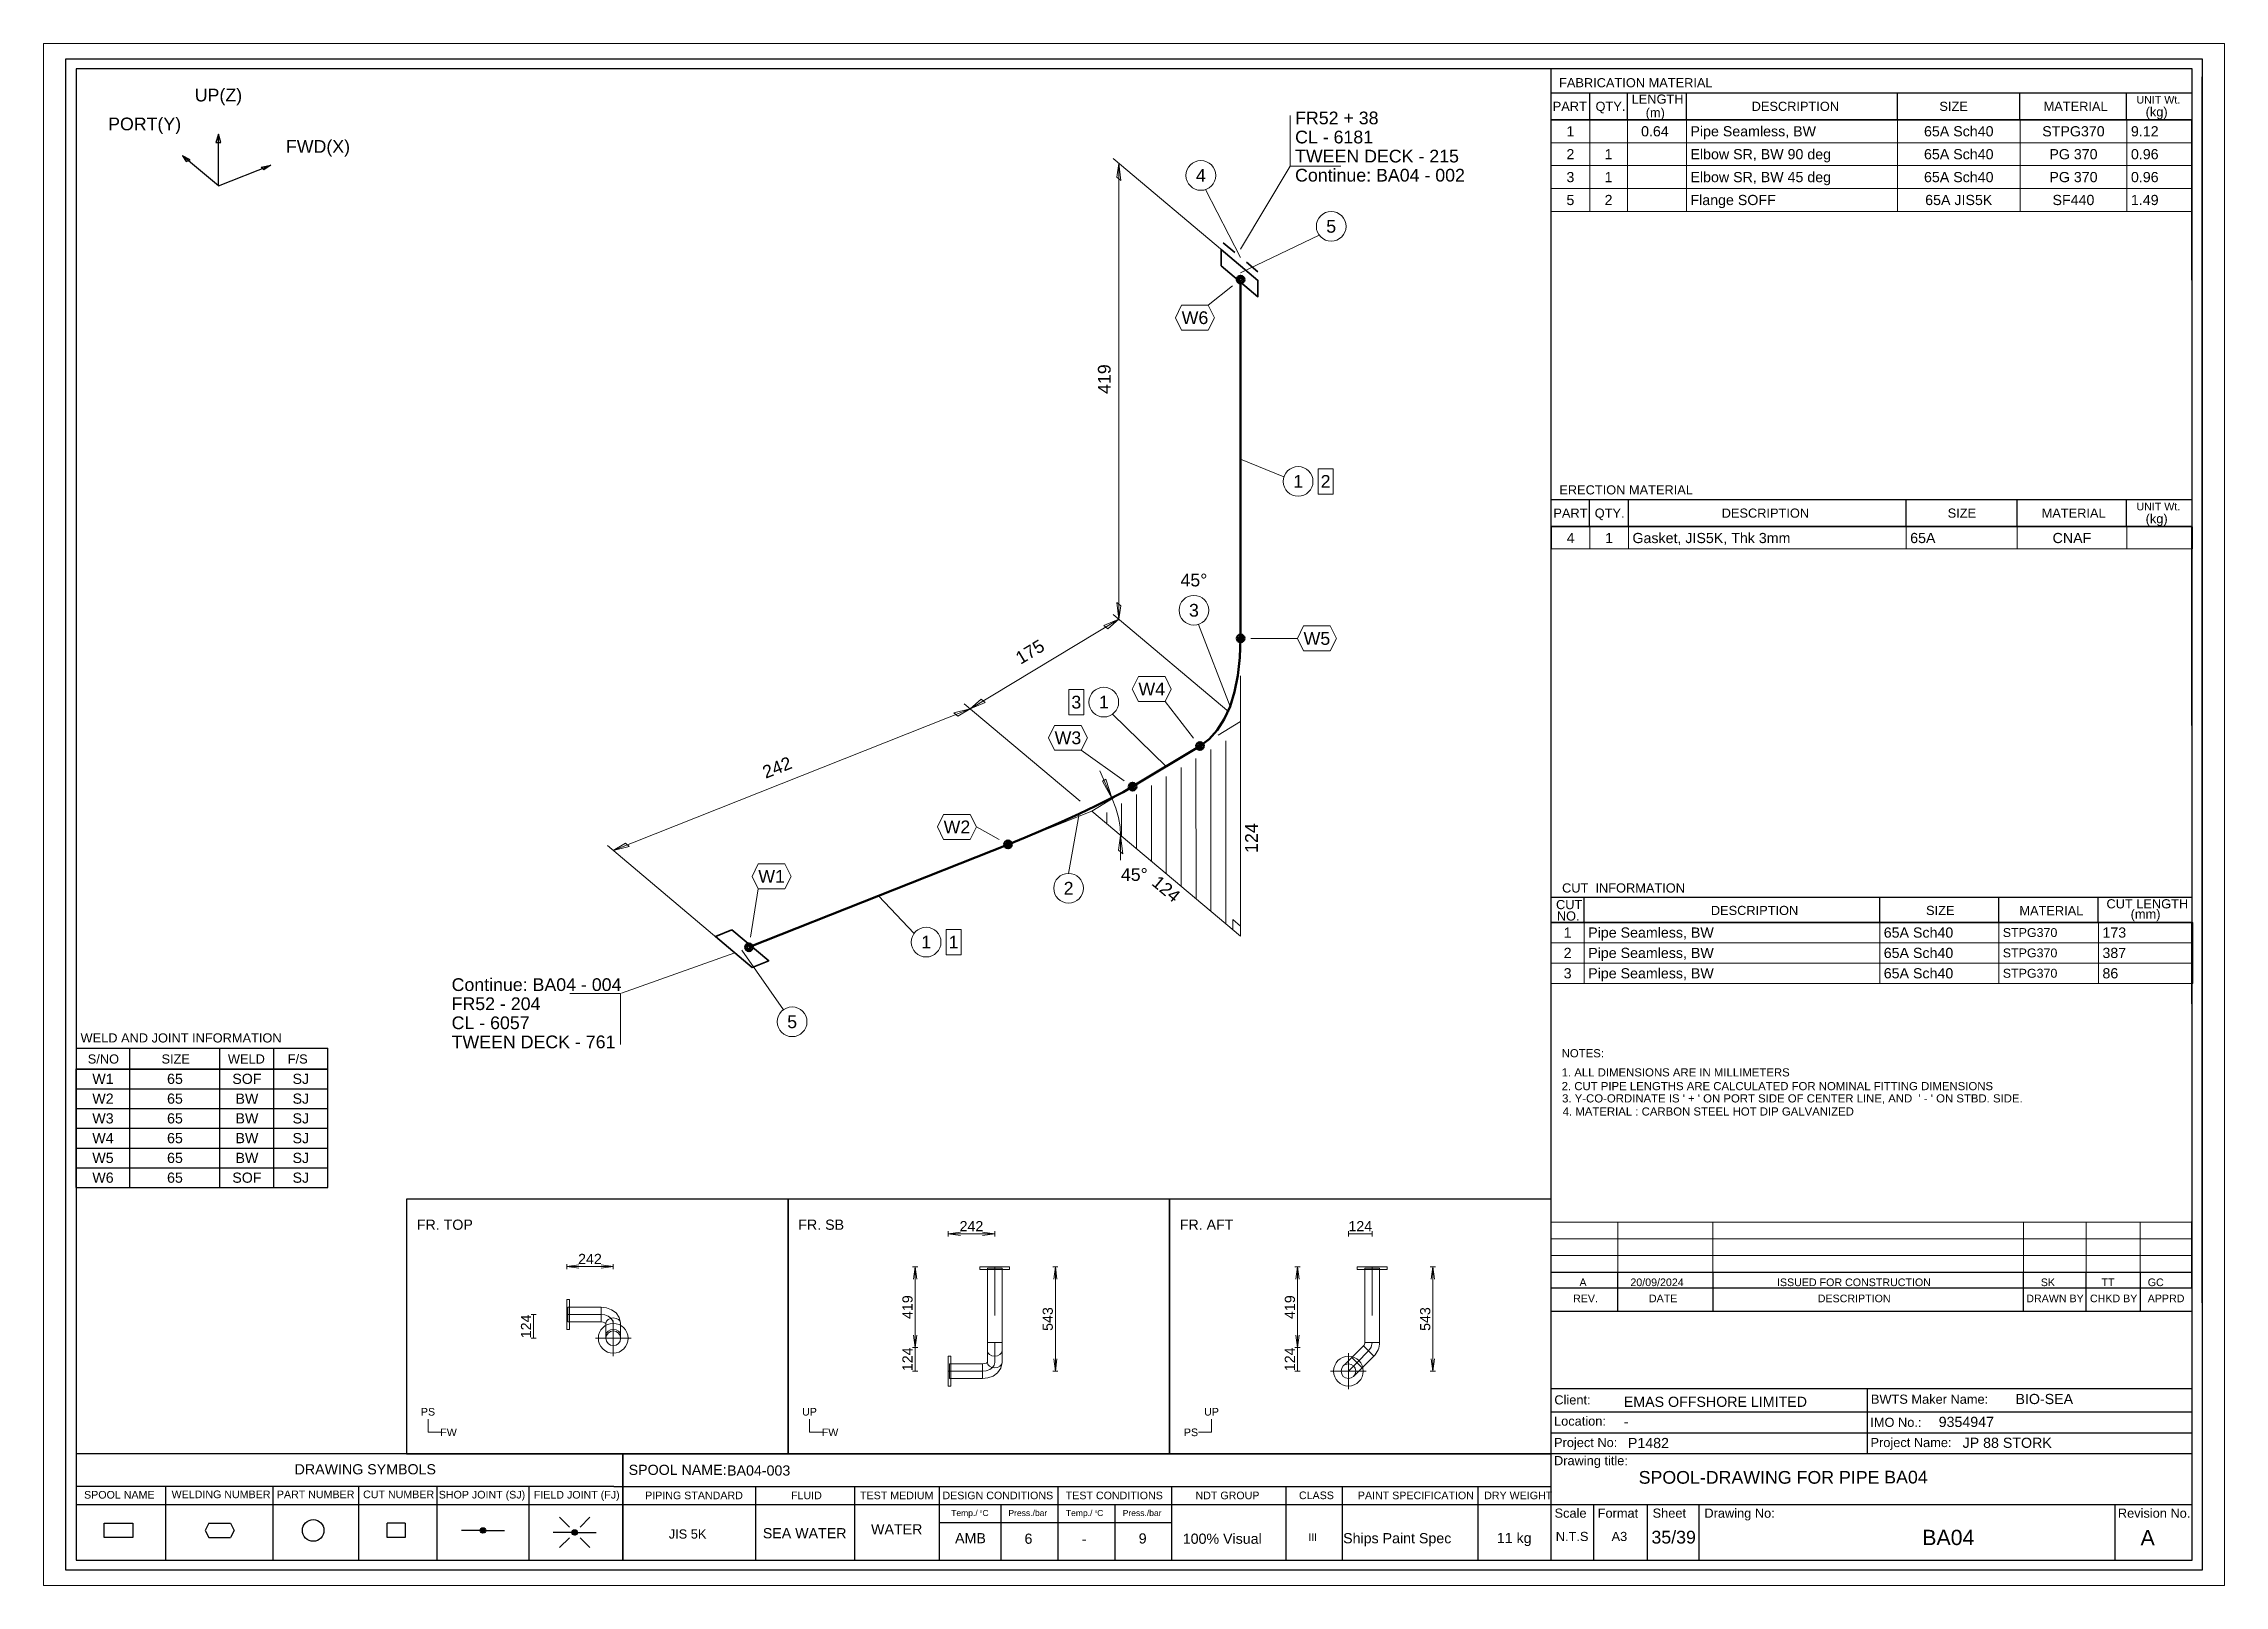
# Paper-space layout 'Layout1' of a CAD drawing. Header units: millimetres. Extents: x -20 to 277, y -7 to 202.
# The model-space entities are those that its viewports show. They can reach past a viewport. Long polylines and large blocks are cut down to what shows.
import ezdxf
from ezdxf.enums import TextEntityAlignment as Align

# ---------------------------------------------------------------- set-up
doc = ezdxf.new("R2010")
doc.units = ezdxf.units.MM
doc.linetypes.add('DOTTED_DASHED5', pattern=[10, 4.444444, -2.666667, 0.222222, -2.666667])
doc.linetypes.add('DOTTED_DASHED6', pattern=[9.9999, 4.4444, -2.66664, 0.22222, -2.66664])
for name, color, linetype in [('FramesFromTables', 40, 'Continuous'), ('I_Coordinates', 11, 'Continuous'), ('I_CutNumbers', 10, 'Continuous'), ('I_Dimensions', 4, 'Continuous'), ('I_OtherComponents', 2, 'Continuous'), ('I_PartNumbers', 9, 'Continuous'), ('I_Pipes', 1, 'Continuous'), ('I_Tags', 8, 'Continuous'), ('I_Triangles', 5, 'Continuous'), ('SymbolsOnDrawingSheet', 1, 'Continuous'), ('TextFromTables', 2, 'Continuous'), ('TextFromTextBoxes', 2, 'Continuous')]:
    doc.layers.add(name, color=color, linetype=linetype)
doc.styles.add('Cadmatic Default Text', font='')
doc.styles.get('Cadmatic Default Text').set_extended_font_data('Arial')

psp = doc.layouts.get("Layout1")

msp = doc.modelspace()

# ---------------------------------------------------------------- texts
at = {"layer": 'SymbolsOnDrawingSheet', "linetype": 'ByBlock', "lineweight": 25, "style": 'Cadmatic Default Text'}
for s, p in [('UP(Z)', (30, 289.86)), ('PORT(Y)', (15.49, 284.19)), ('FWD(X)', (49.57, 279.77))]:
    msp.add_text(s, height=2.5, dxfattribs=at).set_placement(p, align=Align.MIDDLE_CENTER)
for s, p in [('FR. TOP', (69, 68.9)), ('FR. SB', (144, 68.9)), ('FR. AFT', (219, 68.9))]:
    msp.add_text(s, height=2, dxfattribs=at).set_placement(p, align=Align.TOP_LEFT)
at = {"layer": 'SymbolsOnDrawingSheet', "linetype": 'ByBlock', "lineweight": 13, "style": 'Cadmatic Default Text'}
for s, p in [('242', (178.04, 67.61)), ('124', (254.49, 67.61)), ('242', (103.04, 61.17))]:
    msp.add_text(s, height=2, dxfattribs=at).set_placement(p, align=Align.MIDDLE_CENTER)
for s, p in [('419', (165.47, 51.7)), ('543', (193.04, 49.36)), ('419', (240.65, 51.7)), ('543', (267.25, 49.36)), ('124', (90.47, 47.91)), ('124', (165.47, 41.45)), ('124', (240.65, 41.45))]:
    msp.add_text(s, height=2, rotation=90, dxfattribs=at).set_placement(p, align=Align.MIDDLE_CENTER)
at = {"layer": 'SymbolsOnDrawingSheet', "linetype": 'ByBlock', "lineweight": 18, "style": 'Cadmatic Default Text'}
for s, p in [('PS', (71.2, 31.14)), ('UP', (146.2, 31.14)), ('UP', (225.24, 31.14)), ('FW', (75.24, 27.1)), ('FW', (150.24, 27.1)), ('PS', (221.2, 27.1))]:
    msp.add_text(s, height=1.5, dxfattribs=at).set_placement(p, align=Align.MIDDLE_CENTER)

# ---------------------------------------------------------------- blocks, each defined once
blk = doc.blocks.new('BA01727258147_BOM_4')
at = {"layer": 'FramesFromTables', "linetype": 'ByBlock', "lineweight": 18}
for p, q in [((292, 285), (418, 285)), ((292, 267), (292, 285)), ((292, 267), (292, 285)), ((299.6, 267), (299.6, 285)), ((299.6, 267), (299.6, 285)), ((307, 267), (307, 285)), ((307, 267), (307, 285)), ((318.6, 267), (318.6, 285)), ((318.6, 267), (318.6, 285)), ((360.1, 267), (360.1, 285)), ((360.1, 267), (360.1, 285)), ((384.2, 267), (384.2, 285)), ((384.2, 267), (384.2, 285)), ((405.2, 267), (405.2, 285)), ((405.2, 267), (405.2, 285)), ((418, 267), (418, 285)), ((292, 280.5), (418, 280.5)), ((292, 276), (418, 276)), ((292, 271.5), (418, 271.5)), ((292, 205), (418.1, 205)), ((292, 200.67), (292, 205)), ((292.1, 200.67), (292.1, 205)), ((299.6, 200.67), (299.6, 205)), ((299.6, 200.67), (299.6, 205)), ((307.2, 200.67), (307.2, 205)), ((307.2, 200.67), (307.2, 205)), ((361.8, 200.67), (361.8, 205)), ((361.8, 200.67), (361.8, 205)), ((383.6, 200.67), (383.6, 205)), ((383.6, 200.67), (383.6, 205)), ((405.2, 200.67), (405.2, 205)), ((405.2, 200.67), (405.2, 205)), ((418, 200.67), (418, 205)), ((292, 127.3), (418.2, 127.3)), ((292, 115.3), (292, 127.3)), ((292, 115.3), (292, 127.3)), ((298.5, 115.3), (298.5, 127.3)), ((298.5, 115.3), (298.5, 127.3)), ((356.6, 115.3), (356.6, 127.3)), ((356.6, 115.3), (356.6, 127.3)), ((380, 115.3), (380, 127.3)), ((380, 115.3), (380, 127.3)), ((399.6, 115.3), (399.6, 127.3)), ((399.6, 115.3), (399.6, 127.3)), ((418, 115.3), (418, 127.3)), ((292, 123.3), (418.2, 123.3)), ((292, 119.3), (418.2, 119.3)), ((292, 68.4), (418, 68.4)), ((292, 58.6), (292, 68.4)), ((292, 58.6), (292, 68.4)), ((292, 65.13), (418, 65.13)), ((305.1, 58.6), (305.1, 68.4)), ((305.1, 58.6), (305.1, 68.4)), ((323.8, 58.6), (323.8, 68.4)), ((323.8, 58.6), (323.8, 68.4)), ((384.9, 58.6), (384.9, 68.4)), ((384.9, 58.6), (384.9, 68.4)), ((397.2, 58.6), (397.2, 68.4)), ((397.2, 58.6), (397.2, 68.4)), ((407.8, 58.6), (407.8, 68.4)), ((407.8, 58.6), (407.8, 68.4)), ((418, 58.6), (418, 68.4)), ((292, 61.87), (418, 61.87))]:
    blk.add_line(p, q, dxfattribs=at)
at = {"layer": 'FramesFromTables', "linetype": 'ByBlock', "lineweight": -3}
for p, q in [((2, 98.5), (51.5, 98.5)), ((2, 75.19), (2, 98.5)), ((2, 75.19), (2, 98.5)), ((2, 94.62), (51.5, 94.62)), ((12.6, 75.19), (12.6, 98.5)), ((12.6, 75.19), (12.6, 98.5)), ((30.3, 75.19), (30.3, 98.5)), ((30.3, 75.19), (30.3, 98.5)), ((40.9, 75.19), (40.9, 98.5)), ((40.9, 75.19), (40.9, 98.5)), ((51.5, 75.19), (51.5, 98.5)), ((2, 90.73), (51.5, 90.73)), ((2, 86.85), (51.5, 86.85)), ((2, 82.96), (51.5, 82.96)), ((2, 79.08), (51.5, 79.08))]:
    blk.add_line(p, q, dxfattribs=at)
at = {"layer": 'FramesFromTables', "linetype": 'ByBlock', "lineweight": 18, "flags": 128}
for points in [[(292, 267), (418, 267), (418, 285)], [(292, 200.67), (418.1, 200.67), (418.1, 205)], [(292, 115.3), (418.2, 115.3), (418.2, 127.3)], [(292, 58.6), (418, 58.6), (418, 68.4)]]:
    blk.add_lwpolyline(points, dxfattribs=at)
at = {"layer": 'FramesFromTables', "linetype": 'ByBlock', "lineweight": -3, "flags": 128}
blk.add_lwpolyline([(2, 75.19), (51.5, 75.19), (51.5, 98.5)], dxfattribs=at)
at = {"layer": 'TextFromTables', "linetype": 'ByBlock', "lineweight": 13, "style": 'Cadmatic Default Text'}
for s, p in [('1', (295.8, 282.75)), ('2', (295.8, 278.25)), ('3', (295.8, 273.75)), ('5', (295.8, 269.25))]:
    blk.add_text(s, height=2, dxfattribs=at).set_placement(p, align=Align.MIDDLE_CENTER)
at = {"layer": 'TextFromTables', "linetype": 'ByBlock', "lineweight": 25, "style": 'Cadmatic Default Text'}
for s, p in [('0.64 ', (312.8, 282.75)), ('65A Sch40', (372.15, 282.75)), ('STPG370', (394.7, 282.75)), ('1', (303.3, 278.25)), ('65A Sch40', (372.15, 278.25)), ('PG 370', (394.7, 278.25)), ('1', (303.3, 273.75)), ('65A Sch40', (372.15, 273.75)), ('PG 370', (394.7, 273.75)), ('2', (303.3, 269.25)), ('65A JIS5K', (372.15, 269.25)), ('SF440', (394.7, 269.25)), ('4', (295.85, 202.83)), ('1', (303.4, 202.83)), ('CNAF', (394.4, 202.83)), ('1', (295.25, 125.3)), ('2', (295.25, 121.3)), ('3', (295.25, 117.3)), ('W1', (7.3, 96.56)), ('65', (21.45, 96.56)), ('SOF', (35.6, 96.56)), ('SJ', (46.2, 96.56)), ('W2', (7.3, 92.67)), ('65', (21.45, 92.67)), ('BW', (35.6, 92.67)), ('SJ', (46.2, 92.67)), ('W3', (7.3, 88.79)), ('W4', (7.3, 84.91)), ('65', (21.45, 88.79)), ('65', (21.45, 84.91)), ('BW', (35.6, 88.79)), ('BW', (35.6, 84.91)), ('SJ', (46.2, 88.79)), ('SJ', (46.2, 84.91)), ('W5', (7.3, 81.02)), ('65', (21.45, 81.02)), ('BW', (35.6, 81.02)), ('SJ', (46.2, 81.02)), ('W6', (7.3, 77.14)), ('65', (21.45, 77.14)), ('SOF', (35.6, 77.14)), ('SJ', (46.2, 77.14))]:
    blk.add_text(s, height=2, dxfattribs=at).set_placement(p, align=Align.MIDDLE_CENTER)
for s, height, p in [('Pipe Seamless, BW ', 2, (319.4, 282.75)), ('9.12', 2, (406, 282.75)), ('Elbow SR, BW 90 deg', 2, (319.4, 278.25)), ('0.96', 2, (406, 278.25)), ('Elbow SR, BW 45 deg', 2, (319.4, 273.75)), ('0.96', 2, (406, 273.75)), ('Flange SOFF ', 2, (319.4, 269.25)), ('1.49', 2, (406, 269.25)), ('Gasket, JIS5K, Thk 3mm ', 2, (308, 202.83)), ('65A', 2, (362.6, 202.83)), ('Pipe Seamless, BW', 2, (299.3, 125.3)), ('65A Sch40', 2, (357.4, 125.3)), ('STPG370', 1.75, (380.8, 125.3)), ('173', 2, (400.4, 125.3)), ('Pipe Seamless, BW', 2, (299.3, 121.3)), ('65A Sch40', 2, (357.4, 121.3)), ('STPG370', 1.75, (380.8, 121.3)), ('387', 2, (400.4, 121.3)), ('Pipe Seamless, BW', 2, (299.3, 117.3)), ('65A Sch40', 2, (357.4, 117.3)), ('STPG370', 1.75, (380.8, 117.3)), ('86', 2, (400.4, 117.3))]:
    blk.add_text(s, height=height, dxfattribs=at).set_placement(p, align=Align.MIDDLE_LEFT)
at = {"layer": 'TextFromTextBoxes', "linetype": 'ByBlock', "lineweight": -3, "style": 'Cadmatic Default Text'}
for s, p in [('BIO-SEA', (383.3, 33.65)), ('EMAS OFFSHORE LIMITED', (306.3, 33.1)), ('9354947', (368.2, 29.15)), ('-', (306.3, 29.2)), ('P1482', (307.1, 25)), ('JP 88 STORK', (372.9, 25.05)), ('BA04-003', (130, 19.6))]:
    blk.add_text(s, height=2, dxfattribs=at).set_placement(p, align=Align.MIDDLE_LEFT)
at = {"layer": 'TextFromTextBoxes', "linetype": 'ByBlock', "lineweight": 25, "style": 'Cadmatic Default Text'}
blk.add_text('BA04', height=2.5, dxfattribs=at).set_placement((357.5, 18.3), align=Align.MIDDLE_LEFT)
at = {"layer": 'TextFromTextBoxes', "linetype": 'ByBlock', "lineweight": -3, "style": 'Cadmatic Default Text'}
for s, height, p in [('WATER', 2, (163.35, 8.05)), ('SEA WATER', 2, (145.25, 7.28)), ('AMB', 2, (177.85, 6.3)), ('6', 2, (189.25, 6.2)), ('-', 2, (200.2, 6.15)), ('9', 2, (211.7, 6.25)), ('100% Visual', 2, (227.35, 6.2)), ('Ships Paint Spec', 2, (261.75, 6.3)), ('11 kg', 2, (284.75, 6.35)), ('35/39', 2.5, (316.1, 6.5))]:
    blk.add_text(s, height=height, dxfattribs=at).set_placement(p, align=Align.MIDDLE_CENTER)
at = {"layer": 'TextFromTextBoxes', "linetype": 'ByBlock', "lineweight": 25, "style": 'Cadmatic Default Text'}
blk.add_text('BA04', height=3, dxfattribs=at).set_placement((370.1, 6.45), align=Align.MIDDLE_CENTER)
blk = doc.blocks.new('SEDS_SPOOL_FORMAT_Gol_6')
at = {"layer": 'SymbolsOnDrawingSheet', "linetype": 'ByBlock', "lineweight": -3, "flags": 128}
for points in [[(0, 297), (420, 297), (420, 0), (0, 0), (0, 297)], [(418.01, 295.01), (2, 295.01)], [(2, 295.01), (2, 2)], [(292.02, 50.91), (292.02, 295.01)], [(418.01, 2), (418.01, 295.01)], [(420, 52.53), (420, 293.46)], [(420, 52.53), (420, 293.46)], [(292.02, 290.3), (418.01, 290.3)], [(292.02, 284.66), (292.02, 288.77)], [(299.59, 285.01), (299.59, 290.3)], [(307.02, 285.01), (307.02, 290.3)], [(318.61, 285.01), (318.61, 290.3)], [(360.08, 285.01), (360.08, 290.3)], [(384.18, 285.01), (384.18, 290.3)], [(405.15, 285.01), (405.15, 290.3)], [(405.15, 285.01), (405.15, 290.3)], [(292, 285), (418, 285)], [(292, 253.5), (292, 285)], [(292, 253.5), (292, 285)], [(292.02, 285.01), (418.01, 285.01)], [(418.01, 285.01), (292.02, 285.01)], [(418, 253.5), (418, 285)], [(292.02, 210.38), (418.01, 210.38)], [(299.57, 205.08), (299.57, 210.38)], [(307.21, 205.08), (307.21, 210.38)], [(361.83, 205.03), (361.83, 210.38)], [(383.61, 205.08), (383.61, 210.38)], [(405.15, 205.17), (405.15, 210.38)], [(292.02, 205.08), (292.02, 209.18)], [(292.02, 205.08), (418.01, 205.08)], [(292.02, 186.7), (292.02, 205.08)], [(292.02, 186.7), (292.02, 205.08)], [(418.01, 205.08), (292.02, 205.08)], [(418, 166), (418, 205)], [(292.02, 132.23), (418.01, 132.23)], [(292.02, 127.3), (292.02, 131.41)], [(298.48, 127.3), (298.48, 132.23)], [(356.6, 127.3), (356.6, 132.23)], [(380.01, 127.3), (380.01, 132.23)], [(399.56, 127.3), (399.56, 132.23)], [(292.02, 127.3), (418.01, 127.3)], [(418.01, 127.3), (292.02, 127.3)], [(418, 111.3), (418, 127.3)], [(2, 102.57), (51.49, 102.57)], [(12.6, 98.45), (12.6, 102.57)], [(30.28, 98.45), (30.28, 102.57)], [(40.88, 98.45), (40.88, 102.57)], [(51.49, 98.45), (51.49, 102.57)], [(2, 98.5), (51.5, 98.5)], [(2, 98.5), (51.5, 98.5)], [(51.49, 98.47), (2, 98.47)], [(2, 98.45), (51.49, 98.45)], [(292.02, 52.57), (292.02, 66.5)], [(292.02, 52.57), (292.02, 66.5)], [(418, 55.4), (418, 68.5)], [(292.02, 58.6), (418.01, 58.6)], [(305.1, 50.91), (305.1, 58.6)], [(323.84, 50.91), (323.84, 58.6)], [(384.91, 50.91), (384.91, 58.6)], [(397.21, 50.91), (397.21, 58.6)], [(407.86, 50.91), (407.86, 58.6)], [(292.02, 55.47), (418.01, 55.47)], [(292.02, 50.91), (418.01, 50.91)], [(292.02, 2), (292.02, 50.91)], [(292.02, 35.73), (418.01, 35.73)], [(354.24, 22.93), (354.24, 35.73)], [(292.02, 31.13), (418.01, 31.13)], [(292.02, 27.03), (418.01, 27.03)], [(2, 22.93), (107.74, 22.93)], [(107.74, 22.93), (292.02, 22.93)], [(109.52, 22.93), (109.52, 2)], [(109.52, 2), (109.52, 22.93)], [(292.02, 22.93), (418.01, 22.93)], [(107.74, 16.45), (2, 16.45)], [(2, 12.91), (292.02, 12.91)], [(19.62, 16.45), (19.62, 2)], [(40.69, 16.45), (40.69, 2)], [(57.56, 16.45), (57.56, 2)], [(72.95, 16.45), (72.95, 2)], [(91.02, 16.45), (91.02, 2)], [(107.74, 16.45), (292.02, 16.45)], [(135.58, 16.45), (135.58, 2)], [(155.03, 16.45), (155.03, 2)], [(171.67, 16.45), (171.67, 2)], [(183.82, 12.91), (183.82, 2)], [(195.02, 16.45), (195.02, 2)], [(206.21, 12.91), (206.21, 2)], [(217.4, 16.45), (217.4, 2)], [(239.85, 16.45), (239.85, 2)], [(250.91, 16.34), (250.91, 2)], [(277.59, 16.45), (277.59, 2)], [(292.02, 12.91), (418.01, 12.91)], [(300.39, 2), (300.39, 12.91)], [(310.96, 2), (310.96, 12.91)], [(321.13, 2), (321.13, 12.91)], [(402.9, 2), (402.9, 12.91)], [(13.2, 6.41), (7.55, 6.41), (7.55, 9.23), (13.2, 9.23)], [(13.2, 9.23), (13.2, 6.41)], [(28.12, 9.23), (27.42, 7.82)], [(28.12, 9.23), (32.36, 9.23)], [(32.36, 9.23), (33.07, 7.82)], [(66.68, 9.23), (66.68, 6.41), (63.15, 6.41), (63.15, 9.23)], [(66.68, 9.23), (63.15, 9.23)], [(99, 8.47), (97.06, 10.41)], [(101.09, 8.47), (103.03, 10.41)], [(171.67, 9.37), (217.4, 9.37)], [(171.67, 9.37), (217.4, 9.37)], [(27.42, 7.82), (28.12, 6.41)], [(28.12, 6.41), (32.36, 6.41)], [(33.07, 7.82), (32.36, 6.41)], [(81.48, 7.82), (77.79, 7.82)], [(81.49, 7.78), (82.04, 8.32)], [(81.51, 7.9), (81.93, 8.32)], [(81.52, 7.7), (82.14, 8.32)], [(81.55, 7.62), (82.22, 8.29)], [(81.56, 8.06), (81.76, 8.26)], [(81.57, 7.54), (82.28, 8.25)], [(81.62, 7.48), (82.34, 8.2)], [(81.68, 7.44), (82.4, 8.16)], [(81.74, 7.39), (82.45, 8.1)], [(81.8, 7.35), (82.48, 8.02)], [(81.88, 7.32), (82.5, 7.94)], [(81.98, 7.32), (82.53, 7.86)], [(82.09, 7.32), (82.52, 7.75)], [(82.24, 7.36), (82.47, 7.59)], [(82.54, 7.82), (86.24, 7.82)], [(99.51, 7.42), (95.82, 7.42)], [(99, 6.38), (97.06, 4.44)], [(99.53, 7.47), (99.99, 7.93)], [(99.53, 7.37), (100.1, 7.93)], [(99.56, 7.29), (100.2, 7.93)], [(99.58, 7.62), (99.88, 7.93)], [(99.58, 7.21), (100.27, 7.89)], [(99.61, 7.13), (100.33, 7.84)], [(99.67, 7.08), (100.39, 7.8)], [(99.73, 7.03), (100.45, 7.75)], [(99.79, 6.99), (100.49, 7.69)], [(99.85, 6.94), (100.52, 7.61)], [(99.94, 6.92), (100.54, 7.53)], [(100.04, 6.92), (100.57, 7.45)], [(100.15, 6.92), (100.54, 7.31)], [(100.38, 7.04), (100.49, 7.15)], [(100.57, 7.42), (104.27, 7.42)], [(101.09, 6.38), (103.03, 4.44)], [(2, 2), (418.01, 2)]]:
    blk.add_lwpolyline(points, dxfattribs=at)
at = {"layer": 'SymbolsOnDrawingSheet', "linetype": 'ByBlock', "lineweight": -3}
for centre, radius in [((48.63, 7.82), 2.12), ((82.01, 7.82), 0.53), ((100.04, 7.42), 0.53)]:
    blk.add_circle(centre, radius, dxfattribs=at)
at = {"layer": 'SymbolsOnDrawingSheet', "linetype": 'ByBlock', "lineweight": -3, "style": 'Cadmatic Default Text'}
for s, height, p in [('FABRICATION MATERIAL', 1.8, (293.57, 293.19)), ('PART', 1.8, (292.32, 288.55)), ('QTY.', 1.8, (300.74, 288.55)), ('LENGTH', 1.8, (307.84, 289.97)), ('DESCRIPTION', 1.8, (331.43, 288.55)), ('SIZE', 1.8, (368.34, 288.55)), ('MATERIAL', 1.8, (388.84, 288.55)), ('UNIT Wt.', 1.5, (407.08, 289.7)), (' (kg)', 1.8, (408.19, 287.46)), ('ERECTION MATERIAL', 1.8, (293.62, 213.19)), ('PART', 1.8, (292.45, 208.62)), ('QTY.', 1.8, (300.58, 208.62)), ('DESCRIPTION', 1.8, (325.54, 208.62)), ('SIZE', 1.8, (369.97, 208.62)), ('MATERIAL', 1.8, (388.45, 208.62)), ('UNIT Wt.', 1.5, (407.08, 209.77)), (' (kg)', 1.8, (408.19, 207.53)), ('CUT  INFORMATION', 1.8, (294.16, 134.97)), ('CUT ', 1.8, (292.97, 131.7)), ('NO.', 1.8, (293.13, 129.46)), ('DESCRIPTION', 1.8, (323.41, 130.55)), ('SIZE', 1.8, (365.72, 130.55)), ('MATERIAL', 1.8, (384.07, 130.5)), ('CUT LENGTH', 1.8, (401.19, 131.85)), ('(mm)', 1.8, (405.94, 129.85)), ('WELD AND JOINT INFORMATION', 1.8, (2.89, 105.5)), ('S/NO', 1.8, (4.31, 101.36)), ('SIZE', 1.8, (18.81, 101.36)), ('WELD', 1.8, (31.86, 101.36)), ('F/S', 1.8, (43.63, 101.36)), ('SPOOL-DRAWING FOR PIPE', 2.5, (309.22, 19.5))]:
    blk.add_text(s, height=height, dxfattribs=at).set_placement(p, align=Align.TOP_LEFT)
for s, height, p in [('(m)', 1.8, (310.6, 285.51)), ('Client:', 1.8, (292.64, 32.58)), ('BWTS Maker Name:', 1.8, (354.88, 32.71)), ('Location:', 1.8, (292.58, 28.41)), ('Project No:', 1.8, (292.58, 24.2)), ('IMO No.:', 1.8, (354.76, 28.17)), ('Project Name:', 1.8, (354.8, 24.2)), ('Drawing title:', 1.8, (292.57, 20.64)), ('DRAWING SYMBOLS', 2, (44.98, 18.84)), ('Temp./  C   ', 1.2, (174.06, 10.65)), ('0', 0.53, (179.71, 11.25)), ('Press./bar', 1.2, (185.31, 10.65)), ('Temp./  C   ', 1.2, (196.61, 10.65)), ('0', 0.53, (202.37, 11.25)), ('Press./bar', 1.2, (207.78, 10.65)), ('Scale', 1.8, (292.68, 10.32)), ('Format', 1.8, (301.16, 10.32)), ('Sheet', 1.8, (311.96, 10.32)), ('Drawing No:', 1.8, (322.14, 10.32)), ('Revision No.', 1.8, (403.43, 10.32)), ('N.T.S', 1.8, (292.92, 5.74)), ('A3', 1.8, (303.89, 5.74))]:
    blk.add_text(s, height=height, dxfattribs=at).set_placement(p)
for s, height, p in [('1. ALL DIMENSIONS ARE IN MILLIMETERS', 1.6, (294.08, 97.83)), ('NOTES:', 1.6, (294.08, 101.59)), ('2. CUT PIPE LENGTHS ARE CALCULATED FOR NOMINAL FITTING DIMENSIONS', 1.6, (294.08, 95.13)), ("3. Y-CO-ORDINATE IS ' + ' ON PORT SIDE OF CENTER LINE, AND  ' - ' ON STBD. SIDE.", 1.6, (294.16, 92.72)), ('4. MATERIAL : CARBON STEEL HOT DIP GALVANIZED', 1.6, (294.28, 90.15)), ('A', 1.5, (297.58, 56.58)), ('20/09/2024', 1.5, (307.59, 56.58)), ('ISSUED FOR CONSTRUCTION', 1.5, (336.41, 56.58)), ('SK', 1.5, (388.28, 56.58)), ('TT', 1.5, (400.21, 56.58)), ('GC', 1.5, (409.3, 56.58)), ('REV.', 1.5, (296.32, 53.41)), ('DATE', 1.5, (311.24, 53.41)), ('DESCRIPTION', 1.5, (344.43, 53.41)), ('DRAWN BY', 1.5, (385.43, 53.41)), ('CHKD BY', 1.5, (397.94, 53.41)), ('APPRD', 1.5, (409.3, 53.41)), ('SPOOL NAME:', 2, (110.65, 19.73)), ('SPOOL NAME', 1.5, (3.58, 14.83)), ('WELDING NUMBER', 1.5, (20.79, 14.91)), ('PART NUMBER', 1.5, (41.48, 14.91)), ('CUT NUMBER', 1.5, (58.44, 14.91)), ('SHOP JOINT (SJ)', 1.5, (73.31, 14.85)), ('FIELD JOINT (FJ)', 1.5, (92, 14.83)), ('PIPING STANDARD', 1.5, (113.89, 14.7)), ('FLUID', 1.5, (142.57, 14.7)), ('TEST MEDIUM', 1.5, (156.14, 14.7)), ('DESIGN CONDITIONS', 1.5, (172.34, 14.7)), ('TEST CONDITIONS', 1.5, (196.58, 14.7)), ('NDT GROUP', 1.5, (222.09, 14.7)), ('CLASS', 1.5, (242.43, 14.72)), ('PAINT SPECIFICATION', 1.5, (254.01, 14.7)), ('DRY WEIGHT', 1.5, (278.84, 14.7)), ('JIS 5K', 1.8, (118.53, 7.12)), ('III', 1.5, (244.26, 6.51)), ('A', 3, (407.89, 6.4))]:
    blk.add_text(s, height=height, dxfattribs=at).set_placement(p, align=Align.MIDDLE_LEFT)
blk = doc.blocks.new('BA01727258147_PRT_15_3')
at = {"layer": 'I_OtherComponents', "linetype": 'ByBlock', "lineweight": 35}
for p, q in [((177.83, 235.6), (175.56, 237.51)), ((182.36, 231.8), (180.09, 233.7))]:
    blk.add_line(p, q, dxfattribs=at)
blk = doc.blocks.new('BA01727258147_PRT_16_3')
at = {"layer": 'I_OtherComponents', "linetype": 'ByBlock', "lineweight": 35, "flags": 128}
blk.add_lwpolyline([(175.11, 233.04), (175.11, 236.25), (182.36, 230.16), (182.36, 226.95), (175.11, 233.04)], dxfattribs=at)
at = {"layer": 'I_OtherComponents', "linetype": 'ByBlock', "lineweight": 50}
for radius in [0.75, 0.375]:
    blk.add_circle((178.96, 230.3), radius, dxfattribs=at)
blk = doc.blocks.new('BA01727258147_PRT_17_3')
at = {"layer": 'I_Pipes', "linetype": 'ByBlock', "lineweight": 50}
blk.add_line((178.96, 230.3), (178.96, 159.79), dxfattribs=at)
blk = doc.blocks.new('BA01727258147_PRT_18_3')
at = {"layer": 'I_Pipes', "linetype": 'ByBlock', "lineweight": 0}
for q in [(178.96, 152.44), (174.55, 140.81)]:
    blk.add_line((178.96, 143.46), q, dxfattribs=at)
at = {"layer": 'I_Pipes', "linetype": 'ByBlock', "lineweight": 50, "flags": 128}
blk.add_lwpolyline([(170.95, 138.64), (172.75, 139.99), (174.35, 141.76), (175.73, 143.91), (176.88, 146.45), (177.78, 149.33), (178.43, 152.54), (178.83, 156.03), (178.96, 159.79)], dxfattribs=at)
at = {"layer": 'I_Pipes', "linetype": 'ByBlock', "lineweight": 50}
for centre, radius in [((178.96, 159.79), 0.75), ((178.96, 159.79), 0.375), ((170.95, 138.64), 0.75), ((170.95, 138.64), 0.375)]:
    blk.add_circle(centre, radius, dxfattribs=at)
blk = doc.blocks.new('BA01727258147_PRT_19_3')
at = {"layer": 'I_Pipes', "linetype": 'ByBlock', "lineweight": 50}
blk.add_line((170.95, 138.64), (157.72, 130.68), dxfattribs=at)
blk = doc.blocks.new('BA01727258147_PRT_20_3')
at = {"layer": 'I_Pipes', "linetype": 'ByBlock', "lineweight": 0}
for q in [(140.64, 122.26), (154.11, 128.51)]:
    blk.add_line((149.71, 125.86), q, dxfattribs=at)
at = {"layer": 'I_Pipes', "linetype": 'ByBlock', "lineweight": 50, "flags": 128}
blk.add_lwpolyline([(133.23, 119.32), (136.6, 120.69), (140.14, 122.19), (143.73, 123.76), (147.23, 125.35), (150.49, 126.9), (153.4, 128.34), (155.84, 129.61), (157.72, 130.68)], dxfattribs=at)
at = {"layer": 'I_Pipes', "linetype": 'ByBlock', "lineweight": 50}
for centre, radius in [((157.72, 130.68), 0.75), ((157.72, 130.68), 0.375), ((133.23, 119.32), 0.75), ((133.23, 119.32), 0.375)]:
    blk.add_circle(centre, radius, dxfattribs=at)
blk = doc.blocks.new('BA01727258147_PRT_21_3')
at = {"layer": 'I_Pipes', "linetype": 'ByBlock', "lineweight": 50}
blk.add_line((82.29, 99.11), (133.23, 119.32), dxfattribs=at)
blk = doc.blocks.new('BA01727258147_PRT_23_3')
at = {"layer": 'I_OtherComponents', "linetype": 'ByBlock', "lineweight": 35, "flags": 128}
blk.add_lwpolyline([(78.93, 102.54), (75.69, 101.25), (82.94, 95.16), (86.18, 96.45), (78.93, 102.54)], dxfattribs=at)
at = {"layer": 'I_OtherComponents', "linetype": 'ByBlock', "lineweight": 50}
for radius in [0.75, 0.375]:
    blk.add_circle((82.29, 99.11), radius, dxfattribs=at)
blk = doc.blocks.new('BA01727258147_TRI_0_3')
at = {"layer": 'I_Triangles', "linetype": 'ByBlock', "lineweight": 0}
for p, q in [((173.11, 106.2), (173.11, 137.94)), ((176.04, 103.74), (176.03, 139.7)), ((167.26, 111.11), (167.26, 134.42)), ((170.19, 108.66), (170.18, 136.18)), ((158.48, 118.49), (158.48, 129.14)), ((161.41, 116.03), (161.41, 130.9)), ((164.34, 113.57), (164.33, 132.66)), ((152.63, 123.4), (152.63, 125.62)), ((155.56, 120.94), (155.56, 127.38))]:
    blk.add_line(p, q, dxfattribs=at)
at = {"layer": 'I_Triangles', "linetype": 'ByBlock', "lineweight": 0, "flags": 128}
for points in [[(149.71, 125.86), (178.96, 101.29), (178.96, 143.46)], [(151.31, 133.75), (153.71, 128.27), (151.79, 131.73), (152.43, 132.12), (153.71, 128.27), (154.42, 126.44), (154.94, 124.59), (155.26, 122.79), (155.37, 121.1), (154.92, 118.22), (155.83, 117.45), (155.37, 121.1), (155.37, 116.2)], [(177.43, 102.57), (177.43, 104.57), (178.96, 103.29)]]:
    blk.add_lwpolyline(points, dxfattribs=at)
at = {"layer": 'I_Triangles', "linetype": 'ByBlock', "lineweight": 0, "style": 'Cadmatic Default Text'}
for rotation, p in [(90, (181.1, 120.57)), (319.9681, (164.33, 110.57))]:
    blk.add_text('124', height=2.5, rotation=rotation, dxfattribs=at).set_placement(p, align=Align.MIDDLE_CENTER)
blk.add_text('45°', height=2.5, dxfattribs=at).set_placement((158.06, 113.4), align=Align.MIDDLE_CENTER)
blk = doc.blocks.new('BA01727258147_DIM_0_3')
at = {"layer": 'I_Dimensions', "linetype": 'ByBlock', "lineweight": 0}
for p, q in [((125.78, 145.96), (155.03, 163.56)), ((153.88, 164.52), (176.66, 145.39)), ((147.41, 127.79), (124.63, 146.92))]:
    blk.add_line(p, q, dxfattribs=at)
at = {"layer": 'I_Dimensions', "linetype": 'ByBlock', "lineweight": 0, "flags": 128}
for points in [[(155.03, 163.56), (152.84, 161.69), (152.08, 162.33), (155.03, 163.56)], [(125.78, 145.96), (128.73, 147.18), (127.97, 147.83), (125.78, 145.96)]]:
    blk.add_lwpolyline(points, dxfattribs=at)
at = {"layer": 'I_Dimensions', "linetype": 'ByBlock', "lineweight": 0, "style": 'Cadmatic Default Text'}
blk.add_text('175', height=2.5, rotation=31.0305, dxfattribs=at).set_placement((137.54, 157.17), align=Align.MIDDLE_CENTER)
blk = doc.blocks.new('BA01727258147_DIM_1_3')
at = {"layer": 'I_Dimensions', "linetype": 'ByBlock', "lineweight": 0}
for p, q in [((153.88, 254.08), (176.66, 234.95)), ((155.03, 163.56), (155.03, 253.12)), ((176.66, 145.39), (153.88, 164.52))]:
    blk.add_line(p, q, dxfattribs=at)
at = {"layer": 'I_Dimensions', "linetype": 'ByBlock', "lineweight": 0, "flags": 128}
for points in [[(155.03, 253.12), (155.42, 249.8), (154.65, 250.44), (155.03, 253.12)], [(155.03, 163.56), (155.42, 166.23), (154.65, 166.88), (155.03, 163.56)]]:
    blk.add_lwpolyline(points, dxfattribs=at)
at = {"layer": 'I_Dimensions', "linetype": 'ByBlock', "lineweight": 0, "style": 'Cadmatic Default Text'}
blk.add_text('419', height=2.5, rotation=90, dxfattribs=at).set_placement((152.16, 210.75), align=Align.MIDDLE_CENTER)
blk = doc.blocks.new('BA01727258147_DIM_2_3')
at = {"layer": 'I_Dimensions', "linetype": 'ByBlock', "lineweight": 0}
for p, q in [((55.61, 118.12), (125.78, 145.96)), ((124.63, 146.92), (147.41, 127.79)), ((77.24, 99.95), (54.46, 119.08))]:
    blk.add_line(p, q, dxfattribs=at)
at = {"layer": 'I_Dimensions', "linetype": 'ByBlock', "lineweight": 0, "flags": 128}
for points in [[(125.78, 145.96), (123.38, 144.53), (122.61, 145.17), (125.78, 145.96)], [(55.61, 118.12), (58.78, 118.9), (58.02, 119.54), (55.61, 118.12)]]:
    blk.add_lwpolyline(points, dxfattribs=at)
at = {"layer": 'I_Dimensions', "linetype": 'ByBlock', "lineweight": 0, "style": 'Cadmatic Default Text'}
blk.add_text('242', height=2.5, rotation=21.6433, dxfattribs=at).set_placement((87.83, 134.45), align=Align.MIDDLE_CENTER)
blk = doc.blocks.new('BA01727258147_CRD_0_3')
at = {"layer": 'I_Coordinates', "linetype": 'ByBlock', "lineweight": 0}
blk.add_line((188.67, 252.57), (178.96, 236.28), dxfattribs=at)
at = {"layer": 'I_Coordinates', "linetype": 'ByBlock', "lineweight": 0, "flags": 128}
blk.add_lwpolyline([(188.67, 262.57), (188.67, 252.57), (198.67, 252.57)], dxfattribs=at)
at = {"layer": 'I_Coordinates', "linetype": 'ByBlock', "lineweight": 0, "style": 'Cadmatic Default Text'}
for s, p in [('FR52 + 38', (189.67, 260.82)), ('CL - 6181', (189.67, 257.07)), ('TWEEN DECK - 215', (189.67, 253.32)), ('Continue: BA04 - 002', (189.67, 249.57))]:
    blk.add_text(s, height=2.5, dxfattribs=at).set_placement(p)
blk = doc.blocks.new('BA01727258147_CRD_1_3')
at = {"layer": 'I_Coordinates', "linetype": 'ByBlock', "lineweight": 0}
blk.add_line((57.23, 90.08), (79.54, 98.02), dxfattribs=at)
at = {"layer": 'I_Coordinates', "linetype": 'ByBlock', "lineweight": 0, "flags": 128}
blk.add_lwpolyline([(57.06, 80.02), (57.06, 90.02), (47.06, 90.02)], dxfattribs=at)
at = {"layer": 'I_Coordinates', "linetype": 'ByBlock', "lineweight": 0, "style": 'Cadmatic Default Text'}
for s, p in [('Continue: BA04 - 004', (23.84, 93.02)), ('FR52 - 204', (23.84, 89.27)), ('TWEEN DECK - 761', (23.84, 81.77)), ('CL - 6057', (23.84, 85.52))]:
    blk.add_text(s, height=2.5, dxfattribs=at).set_placement(p, align=Align.TOP_LEFT)
blk = doc.blocks.new('BA01727258147_PTN_0_3')
at = {"layer": 'I_PartNumbers', "linetype": 'ByBlock', "lineweight": 0}
blk.add_line((194.4, 239.05), (178.96, 231.66), dxfattribs=at)
blk.add_circle((196.77, 240.77), 2.92, dxfattribs=at)
at = {"layer": 'I_PartNumbers', "linetype": 'ByBlock', "lineweight": 0, "style": 'Cadmatic Default Text'}
blk.add_text('5', height=2.5, dxfattribs=at).set_placement((196.77, 240.77), align=Align.MIDDLE_CENTER)
blk = doc.blocks.new('BA01727258147_PTN_1_3')
at = {"layer": 'I_PartNumbers', "linetype": 'ByBlock', "lineweight": 0}
blk.add_line((89.07, 86.83), (80.91, 98.56), dxfattribs=at)
blk.add_circle((90.79, 84.47), 2.92, dxfattribs=at)
at = {"layer": 'I_PartNumbers', "linetype": 'ByBlock', "lineweight": 0, "style": 'Cadmatic Default Text'}
blk.add_text('5', height=2.5, dxfattribs=at).set_placement((90.79, 84.47), align=Align.MIDDLE_CENTER)
blk = doc.blocks.new('BA01727258147_PTN_2_3')
at = {"layer": 'I_PartNumbers', "linetype": 'ByBlock', "lineweight": 0}
blk.add_line((114.77, 101.84), (107.76, 109.21), dxfattribs=at)
blk.add_circle((117.13, 100.12), 2.92, dxfattribs=at)
at = {"layer": 'I_PartNumbers', "linetype": 'ByBlock', "lineweight": 0, "style": 'Cadmatic Default Text'}
blk.add_text('1', height=2.5, dxfattribs=at).set_placement((117.13, 100.12), align=Align.MIDDLE_CENTER)
blk = doc.blocks.new('BA01727258147_PTN_3_3')
at = {"layer": 'I_PartNumbers', "linetype": 'ByBlock', "lineweight": 0}
blk.add_line((153.77, 144.92), (164.33, 134.66), dxfattribs=at)
blk.add_circle((152.06, 147.28), 2.92, dxfattribs=at)
at = {"layer": 'I_PartNumbers', "linetype": 'ByBlock', "lineweight": 0, "style": 'Cadmatic Default Text'}
blk.add_text('1', height=2.5, dxfattribs=at).set_placement((152.06, 147.28), align=Align.MIDDLE_CENTER)
blk = doc.blocks.new('BA01727258147_PTN_4_3')
at = {"layer": 'I_PartNumbers', "linetype": 'ByBlock', "lineweight": 0}
blk.add_line((170.69, 162.55), (176.88, 146.45), dxfattribs=at)
blk.add_circle((169.78, 165.33), 2.92, dxfattribs=at)
at = {"layer": 'I_PartNumbers', "linetype": 'ByBlock', "lineweight": 0, "style": 'Cadmatic Default Text'}
blk.add_text('3', height=2.5, dxfattribs=at).set_placement((169.78, 165.33), align=Align.MIDDLE_CENTER)
blk = doc.blocks.new('BA01727258147_PTN_5_3')
at = {"layer": 'I_PartNumbers', "linetype": 'ByBlock', "lineweight": 0}
blk.add_line((145.14, 113.63), (147.23, 125.35), dxfattribs=at)
blk.add_circle((145.14, 110.71), 2.92, dxfattribs=at)
at = {"layer": 'I_PartNumbers', "linetype": 'ByBlock', "lineweight": 0, "style": 'Cadmatic Default Text'}
blk.add_text('2', height=2.5, dxfattribs=at).set_placement((145.14, 110.71), align=Align.MIDDLE_CENTER)
blk = doc.blocks.new('BA01727258147_PTN_6_3')
at = {"layer": 'I_PartNumbers', "linetype": 'ByBlock', "lineweight": 0}
blk.add_line((187.49, 191.55), (178.96, 195.04), dxfattribs=at)
blk.add_circle((190.27, 190.65), 2.92, dxfattribs=at)
at = {"layer": 'I_PartNumbers', "linetype": 'ByBlock', "lineweight": 0, "style": 'Cadmatic Default Text'}
blk.add_text('1', height=2.5, dxfattribs=at).set_placement((190.27, 190.65), align=Align.MIDDLE_CENTER)
blk = doc.blocks.new('BA01727258147_PTN_7_3')
at = {"layer": 'I_PartNumbers', "linetype": 'ByBlock', "lineweight": 0}
blk.add_line((172.04, 247.99), (178.96, 234.65), dxfattribs=at)
blk.add_circle((171.14, 250.77), 2.92, dxfattribs=at)
at = {"layer": 'I_PartNumbers', "linetype": 'ByBlock', "lineweight": 0, "style": 'Cadmatic Default Text'}
blk.add_text('4', height=2.5, dxfattribs=at).set_placement((171.14, 250.77), align=Align.MIDDLE_CENTER)
blk = doc.blocks.new('BA01727258147_CUT_9_3')
at = {"layer": 'I_CutNumbers', "linetype": 'ByBlock', "lineweight": 0, "flags": 128}
blk.add_lwpolyline([(124.01, 97.64), (124.01, 102.6), (121.07, 102.6), (121.07, 97.64), (124.01, 97.64)], dxfattribs=at)
at = {"layer": 'I_CutNumbers', "linetype": 'ByBlock', "lineweight": 0, "style": 'Cadmatic Default Text'}
blk.add_text('1', height=2.5, dxfattribs=at).set_placement((122.54, 100.12), align=Align.MIDDLE_CENTER)
blk = doc.blocks.new('BA01727258147_CUT_10_3')
at = {"layer": 'I_CutNumbers', "linetype": 'ByBlock', "lineweight": 0, "flags": 128}
blk.add_lwpolyline([(148.12, 144.8), (148.12, 149.76), (145.18, 149.76), (145.18, 144.8), (148.12, 144.8)], dxfattribs=at)
at = {"layer": 'I_CutNumbers', "linetype": 'ByBlock', "lineweight": 0, "style": 'Cadmatic Default Text'}
blk.add_text('3', height=2.5, dxfattribs=at).set_placement((146.65, 147.28), align=Align.MIDDLE_CENTER)
blk = doc.blocks.new('BA01727258147_CUT_11_3')
at = {"layer": 'I_CutNumbers', "linetype": 'ByBlock', "lineweight": 0, "flags": 128}
blk.add_lwpolyline([(197.14, 188.17), (197.14, 193.13), (194.2, 193.13), (194.2, 188.17), (197.14, 188.17)], dxfattribs=at)
at = {"layer": 'I_CutNumbers', "linetype": 'ByBlock', "lineweight": 0, "style": 'Cadmatic Default Text'}
blk.add_text('2', height=2.5, dxfattribs=at).set_placement((195.67, 190.65), align=Align.MIDDLE_CENTER)
blk = doc.blocks.new('BA01727258147_fii_8_3')
at = {"layer": 'I_Tags', "linetype": 'ByBlock', "lineweight": 0, "style": 'Cadmatic Default Text'}
blk.add_text('45°', height=2.5, dxfattribs=at).set_placement((169.78, 171.27), align=Align.MIDDLE_CENTER)
blk = doc.blocks.new('Pi_Weld_0')
at = {"layer": 'I_Tags', "linetype": 'ByBlock', "lineweight": 0, "flags": 128}
for points in [[(-2.62, 2.45), (-3.84, 0)], [(-3.84, 0), (-2.62, -2.45)], [(2.62, 2.45), (-2.62, 2.45)], [(3.84, 0), (2.62, 2.45)], [(2.62, -2.45), (3.84, 0)], [(-2.62, -2.45), (-4.15, -11.97)], [(-2.62, -2.45), (2.62, -2.45)]]:
    blk.add_lwpolyline(points, dxfattribs=at)
at = {"layer": 'I_Tags', "linetype": 'ByBlock', "lineweight": 0, "style": 'Cadmatic Default Text'}
blk.add_text('W1', height=2.5, dxfattribs=at).set_placement((0, 0), align=Align.MIDDLE_CENTER)
blk = doc.blocks.new('Pi_Weld_1')
at = {"layer": 'I_Tags', "linetype": 'ByBlock', "lineweight": 0, "flags": 128}
for points in [[(-2.62, 2.45), (-3.84, 0)], [(-3.84, 0), (-2.62, -2.45)], [(2.62, 2.45), (-2.62, 2.45)], [(3.84, 0), (2.62, 2.45)], [(2.62, -2.45), (3.84, 0)], [(3.84, 0), (8.28, -2.47)], [(-2.62, -2.45), (2.62, -2.45)]]:
    blk.add_lwpolyline(points, dxfattribs=at)
at = {"layer": 'I_Tags', "linetype": 'ByBlock', "lineweight": 0, "style": 'Cadmatic Default Text'}
blk.add_text('W2', height=2.5, dxfattribs=at).set_placement((0, 0), align=Align.MIDDLE_CENTER)
blk = doc.blocks.new('Pi_Weld_2')
at = {"layer": 'I_Tags', "linetype": 'ByBlock', "lineweight": 0, "flags": 128}
for points in [[(-2.62, 2.45), (-3.84, 0)], [(-3.84, 0), (-2.62, -2.45)], [(2.62, 2.45), (-2.62, 2.45)], [(3.84, 0), (2.62, 2.45)], [(2.62, -2.45), (3.84, 0)], [(-2.62, -2.45), (2.62, -2.45)], [(2.62, -2.45), (11.07, -8.44)]]:
    blk.add_lwpolyline(points, dxfattribs=at)
at = {"layer": 'I_Tags', "linetype": 'ByBlock', "lineweight": 0, "style": 'Cadmatic Default Text'}
blk.add_text('W3', height=2.5, dxfattribs=at).set_placement((0, 0), align=Align.MIDDLE_CENTER)
blk = doc.blocks.new('Pi_Weld_3')
at = {"layer": 'I_Tags', "linetype": 'ByBlock', "lineweight": 0, "flags": 128}
for points in [[(-2.62, 2.45), (-3.84, 0)], [(-3.84, 0), (-2.62, -2.45)], [(2.62, 2.45), (-2.62, 2.45)], [(3.84, 0), (2.62, 2.45)], [(2.62, -2.45), (3.84, 0)], [(-2.62, -2.45), (2.62, -2.45)], [(2.62, -2.45), (8.23, -9.64)]]:
    blk.add_lwpolyline(points, dxfattribs=at)
at = {"layer": 'I_Tags', "linetype": 'ByBlock', "lineweight": 0, "style": 'Cadmatic Default Text'}
blk.add_text('W4', height=2.5, dxfattribs=at).set_placement((0, 0), align=Align.MIDDLE_CENTER)
blk = doc.blocks.new('Pi_Weld_4')
at = {"layer": 'I_Tags', "linetype": 'ByBlock', "lineweight": 0, "flags": 128}
for points in [[(-3.84, 0), (-13, 0)], [(-2.62, 2.45), (-3.84, 0)], [(-3.84, 0), (-2.62, -2.45)], [(2.62, 2.45), (-2.62, 2.45)], [(3.84, 0), (2.62, 2.45)], [(2.62, -2.45), (3.84, 0)], [(-2.62, -2.45), (2.62, -2.45)]]:
    blk.add_lwpolyline(points, dxfattribs=at)
at = {"layer": 'I_Tags', "linetype": 'ByBlock', "lineweight": 0, "style": 'Cadmatic Default Text'}
blk.add_text('W5', height=2.5, dxfattribs=at).set_placement((0, 0), align=Align.MIDDLE_CENTER)
blk = doc.blocks.new('Pi_Weld_5')
at = {"layer": 'I_Tags', "linetype": 'ByBlock', "lineweight": 0, "flags": 128}
for points in [[(2.62, 2.45), (7.4, 6.24)], [(-2.62, 2.45), (-3.84, 0)], [(-3.84, 0), (-2.62, -2.45)], [(2.62, 2.45), (-2.62, 2.45)], [(3.84, 0), (2.62, 2.45)], [(2.62, -2.45), (3.84, 0)], [(-2.62, -2.45), (2.62, -2.45)]]:
    blk.add_lwpolyline(points, dxfattribs=at)
at = {"layer": 'I_Tags', "linetype": 'ByBlock', "lineweight": 0, "style": 'Cadmatic Default Text'}
blk.add_text('W6', height=2.5, dxfattribs=at).set_placement((0, 0), align=Align.MIDDLE_CENTER)

# ---------------------------------------------------------------- linework, layer by layer
at = {"linetype": 'ByBlock', "lineweight": 25, "flags": 128}
for points in [[(67, 22.9), (142, 22.9), (142, 72.9), (67, 72.9), (67, 22.9)], [(142, 22.9), (217, 22.9), (217, 72.9), (142, 72.9), (142, 22.9)], [(217, 22.9), (292, 22.9), (292, 72.9), (217, 72.9), (217, 22.9)]]:
    msp.add_lwpolyline(points, dxfattribs=at)
at = {"linetype": 'ByBlock', "lineweight": 18, "flags": 128}
for points in [[(185.54, 59.61), (185.54, 59.08), (179.69, 59.08), (179.69, 59.61), (185.54, 59.61)], [(184.06, 59.38), (184.06, 44.78), (181.18, 44.78), (181.18, 59.38), (184.06, 59.38)], [(259.75, 59.61), (259.75, 59.08), (253.9, 59.08), (253.9, 59.61), (259.75, 59.61)], [(258.26, 59.38), (258.26, 44.78), (255.38, 44.78), (255.38, 59.38), (258.26, 59.38)], [(98.47, 53.17), (99, 53.17), (99, 47.32), (98.47, 47.32), (98.47, 53.17)], [(98.7, 51.68), (105.22, 51.68), (105.22, 48.8), (98.7, 48.8), (98.7, 51.68)], [(105.22, 51.68), (106.29, 51.56)], [(106.29, 51.56), (107.29, 51.2)], [(105.64, 48.76), (105.22, 48.8)], [(105.97, 48.64), (105.64, 48.76)], [(106.16, 48.51), (105.97, 48.64)], [(106.19, 48.47), (106.16, 48.51)], [(106.18, 48.55), (106.29, 48.94), (106.6, 49.27), (107.07, 49.49), (107.62, 49.57), (108.17, 49.49), (108.64, 49.27), (108.95, 48.94), (109.06, 48.55)], [(106.18, 48.55), (106.18, 46.28)], [(106.18, 48.55), (106.19, 48.47)], [(106.18, 46.28), (106.29, 46.67), (106.6, 47), (107.07, 47.22), (107.62, 47.3), (108.17, 47.22), (108.64, 47), (108.95, 46.67), (109.06, 46.28), (109.06, 45.9)], [(107.29, 51.2), (108.17, 50.58)], [(108.17, 50.58), (108.81, 49.67)], [(108.81, 49.67), (109.06, 48.55)], [(109.06, 46.28), (109.06, 48.55)], [(106.18, 45.9), (106.18, 46.28)], [(106.18, 45.66), (106.18, 45.9)], [(106.18, 45.58), (106.18, 45.66)], [(109.06, 45.9), (109.06, 45.66)], [(109.06, 45.66), (109.06, 45.58)], [(181.18, 44.78), (181.18, 44.16)], [(184.06, 44.78), (183.95, 44.78), (183.63, 44.78), (183.17, 44.78), (182.62, 44.78), (182.07, 44.78), (181.6, 44.78), (181.29, 44.78), (181.18, 44.78)], [(181.18, 44.16), (181.18, 43.58)], [(181.18, 43.58), (181.18, 43.09)], [(184.06, 43.09), (183.95, 42.7), (183.63, 42.37), (183.17, 42.14), (182.62, 42.07), (182.07, 42.14), (181.6, 42.37), (181.29, 42.7), (181.18, 43.09)], [(181.18, 43.08), (181.18, 40.81)], [(184.06, 44.16), (184.06, 44.78)], [(184.06, 43.58), (184.06, 44.16)], [(184.06, 43.09), (184.06, 43.58)], [(184.06, 40.82), (184.06, 43.09)], [(257.14, 42.07), (254.87, 39.8), (252.83, 41.83), (255.1, 44.1), (257.14, 42.07)], [(255.1, 44.1), (257.14, 42.07)], [(258.26, 44.78), (255.38, 44.78)], [(173.47, 42.04), (174, 42.04), (174, 36.19), (173.47, 36.19), (173.47, 42.04)], [(173.7, 40.56), (180.22, 40.56), (180.22, 37.68), (173.7, 37.68), (173.7, 40.56)], [(180.22, 40.56), (180.64, 40.61)], [(180.64, 40.61), (180.97, 40.72)], [(180.97, 40.72), (181.16, 40.85)], [(181.16, 40.85), (181.19, 40.89)], [(181.19, 40.89), (181.18, 40.81)], [(184.06, 40.82), (183.95, 40.43), (183.64, 40.09), (183.17, 39.87), (182.62, 39.8), (182.07, 39.87), (181.6, 40.09), (181.29, 40.42), (181.18, 40.81)], [(183.16, 38.79), (182.29, 38.16)], [(183.81, 39.69), (183.16, 38.79)], [(184.06, 40.81), (183.81, 39.69)], [(251.14, 40.14), (251.22, 40.22)], [(251.22, 40.22), (251.46, 40.46)], [(251.46, 40.46), (251.84, 40.84)], [(251.84, 40.84), (252.31, 41.31)], [(252.31, 41.31), (252.83, 41.83)], [(253.87, 38.8), (253.5, 38.42)], [(254.35, 39.27), (253.87, 38.8)], [(254.87, 39.8), (254.35, 39.27)], [(181.29, 37.8), (180.22, 37.68)], [(182.29, 38.16), (181.29, 37.8)], [(253.26, 38.18), (253.17, 38.1)], [(253.5, 38.42), (253.26, 38.18)], [(71.2, 27.1), (71.2, 29.67)], [(71.2, 27.1), (73.78, 27.1)], [(146.2, 27.1), (146.2, 29.67)], [(146.2, 27.1), (148.77, 27.1)], [(225.24, 27.1), (222.66, 27.1)], [(225.24, 27.1), (225.24, 29.67)]]:
    msp.add_lwpolyline(points, dxfattribs=at)
at = {"linetype": 'DOTTED_DASHED5', "lineweight": 13, "flags": 128}
for points in [[(182.62, 59.61), (182.62, 59.08)], [(182.62, 59.38), (182.62, 44.78)], [(256.82, 59.61), (256.82, 59.08)], [(256.82, 59.38), (256.82, 44.78)], [(98.47, 50.24), (99, 50.24)], [(98.7, 50.24), (105.22, 50.24)], [(107.62, 49.09), (107.62, 42.07)], [(111.13, 45.58), (104.11, 45.58)], [(182.62, 43.79), (182.62, 44.78)], [(182.62, 43.79), (182.62, 43.09)], [(182.62, 43.09), (182.62, 40.81)], [(256.12, 43.09), (253.85, 40.81)], [(256.12, 43.09), (256.64, 43.86), (256.82, 44.78)], [(173.47, 39.12), (174, 39.12)], [(173.7, 39.12), (180.22, 39.12)], [(180.22, 39.12), (180.96, 39.2), (181.63, 39.44), (182.16, 39.82), (182.5, 40.29), (182.62, 40.81)], [(248.65, 39.12), (255.67, 39.12)], [(252.16, 42.63), (252.16, 35.61)], [(252.16, 39.12), (253.85, 40.81)]]:
    msp.add_lwpolyline(points, dxfattribs=at)
at = {"linetype": 'DOTTED_DASHED6', "lineweight": 13, "flags": 128}
for points in [[(105.22, 50.24), (105.96, 50.16), (106.63, 49.92), (107.16, 49.55), (107.5, 49.07), (107.62, 48.55)], [(107.62, 46.28), (107.62, 48.55)], [(107.62, 45.58), (107.62, 46.28)]]:
    msp.add_lwpolyline(points, dxfattribs=at)
at = {"layer": 'SymbolsOnDrawingSheet', "linetype": 'ByBlock', "lineweight": 25, "flags": 128}
for points in [[(30.5, 280.57), (30, 282.21), (29.5, 280.57), (30.5, 280.57)], [(30, 272), (30, 282.21)], [(30, 272), (22.92, 277.95)], [(24.46, 277.16), (22.92, 277.95), (23.64, 276.83), (24.46, 277.16)], [(30, 272), (40.3, 276.09)], [(38.37, 275.67), (40.3, 276.09), (38.94, 275.2), (38.37, 275.67)]]:
    msp.add_lwpolyline(points, dxfattribs=at)
at = {"layer": 'SymbolsOnDrawingSheet', "linetype": 'ByBlock', "lineweight": 13, "flags": 128}
for points in [[(173.47, 65.61), (173.47, 66.61)], [(173.47, 66.11), (175.87, 65.79), (173.47, 66.11), (175.87, 66.43), (173.47, 66.11)], [(173.47, 66.11), (182.62, 66.11)], [(182.62, 66.11), (180.22, 66.43), (182.62, 66.11), (180.22, 65.79), (182.62, 66.11)], [(182.62, 65.61), (182.62, 66.61)], [(252.16, 65.61), (252.16, 66.61)], [(252.16, 66.11), (256.82, 66.11)], [(256.82, 65.61), (256.82, 66.61)], [(98.47, 59.17), (98.47, 60.17)], [(107.62, 59.17), (107.62, 60.17)], [(98.47, 59.67), (100.87, 59.35), (98.47, 59.67), (100.87, 59.99), (98.47, 59.67)], [(98.47, 59.67), (107.62, 59.67)], [(107.62, 59.67), (105.22, 59.99), (107.62, 59.67), (105.22, 59.35), (107.62, 59.67)], [(167.47, 59.61), (166.47, 59.61)], [(166.97, 59.61), (166.65, 57.21), (166.97, 59.61), (167.29, 57.21), (166.97, 59.61)], [(166.97, 43.79), (166.97, 59.61)], [(194.04, 59.61), (195.04, 59.61)], [(194.54, 59.61), (194.23, 57.21), (194.54, 59.61), (194.86, 57.21), (194.54, 59.61)], [(194.54, 39.12), (194.54, 59.61)], [(242.65, 59.61), (241.65, 59.61)], [(242.15, 59.61), (241.83, 57.21), (242.15, 59.61), (242.46, 57.21), (242.15, 59.61)], [(242.15, 43.79), (242.15, 59.61)], [(268.25, 59.61), (269.25, 59.61)], [(268.75, 59.61), (268.43, 57.21), (268.75, 59.61), (269.07, 57.21), (268.75, 59.61)], [(268.75, 39.12), (268.75, 59.61)], [(92.47, 50.24), (91.47, 50.24)], [(91.97, 45.58), (91.97, 50.24)], [(92.47, 45.58), (91.47, 45.58)], [(167.47, 43.79), (166.47, 43.79)], [(166.97, 43.79), (167.29, 46.19), (166.97, 43.79), (166.65, 46.19), (166.97, 43.79)], [(166.97, 39.12), (166.97, 43.79)], [(242.65, 43.79), (241.65, 43.79)], [(242.15, 43.79), (242.46, 46.19), (242.15, 43.79), (241.83, 46.19), (242.15, 43.79)], [(242.15, 39.12), (242.15, 43.79)], [(167.47, 39.12), (166.47, 39.12)], [(194.04, 39.12), (195.04, 39.12)], [(194.54, 39.12), (194.86, 41.52), (194.54, 39.12), (194.23, 41.52), (194.54, 39.12)], [(242.65, 39.12), (241.65, 39.12)], [(268.25, 39.12), (269.25, 39.12)], [(268.75, 39.12), (269.07, 41.52), (268.75, 39.12), (268.43, 41.52), (268.75, 39.12)]]:
    msp.add_lwpolyline(points, dxfattribs=at)
at = {"layer": 'SymbolsOnDrawingSheet', "linetype": 'ByBlock', "lineweight": 18}
for centre, radius in [((107.62, 45.58), 2.93), ((107.62, 45.58), 1.44), ((252.16, 39.12), 2.92), ((252.16, 39.12), 1.44)]:
    msp.add_circle(centre, radius, dxfattribs=at)
for centre, radius, start, end in [((107.62, 45.58), 1.44, 180, 0), ((254.43, 44.78), 0.957, 314.9575, 360), ((254.43, 44.78), 3.84, 315.0065, 0)]:
    msp.add_arc(centre, radius, start, end, dxfattribs=at)

# ---------------------------------------------------------------- block references
at = {"layer": 'I_Coordinates', "lineweight": 0}
for name in ['BA01727258147_CRD_0_3', 'BA01727258147_CRD_1_3']:
    msp.add_blockref(name, (52, 23.3), dxfattribs=at)
at = {"layer": 'I_CutNumbers', "lineweight": 0}
for name in ['BA01727258147_CUT_11_3', 'BA01727258147_CUT_10_3', 'BA01727258147_CUT_9_3']:
    msp.add_blockref(name, (52, 23.3), dxfattribs=at)
at = {"layer": 'I_Dimensions', "lineweight": 0}
for name in ['BA01727258147_DIM_1_3', 'BA01727258147_DIM_0_3', 'BA01727258147_DIM_2_3']:
    msp.add_blockref(name, (52, 23.3), dxfattribs=at)
at = {"layer": 'I_OtherComponents', "lineweight": 35}
for name in ['BA01727258147_PRT_16_3', 'BA01727258147_PRT_15_3', 'BA01727258147_PRT_23_3']:
    msp.add_blockref(name, (52, 23.3), dxfattribs=at)
at = {"layer": 'I_PartNumbers', "lineweight": 0}
for name in ['BA01727258147_PTN_7_3', 'BA01727258147_PTN_0_3', 'BA01727258147_PTN_6_3', 'BA01727258147_PTN_4_3', 'BA01727258147_PTN_3_3', 'BA01727258147_PTN_5_3', 'BA01727258147_PTN_2_3', 'BA01727258147_PTN_1_3']:
    msp.add_blockref(name, (52, 23.3), dxfattribs=at)
at = {"layer": 'I_Pipes', "lineweight": 50}
for name in ['BA01727258147_PRT_17_3', 'BA01727258147_PRT_18_3', 'BA01727258147_PRT_19_3', 'BA01727258147_PRT_20_3', 'BA01727258147_PRT_21_3']:
    msp.add_blockref(name, (52, 23.3), dxfattribs=at)
at = {"layer": 'I_Tags'}
for name, p in [('Pi_Weld_5', (221.99, 246.12)), ('Pi_Weld_4', (245.96, 183.09)), ('Pi_Weld_3', (213.49, 173.15)), ('Pi_Weld_2', (197.01, 163.57)), ('Pi_Weld_1', (175.19, 146.06)), ('Pi_Weld_0', (138.76, 136.35))]:
    msp.add_blockref(name, p, dxfattribs=at)
at = {"layer": 'I_Tags', "lineweight": 0}
msp.add_blockref('BA01727258147_fii_8_3', (52, 23.3), dxfattribs=at)
at = {"layer": 'I_Triangles', "lineweight": 0}
msp.add_blockref('BA01727258147_TRI_0_3', (52, 23.3), dxfattribs=at)
at = {"layer": 'SymbolsOnDrawingSheet'}
msp.add_blockref('SEDS_SPOOL_FORMAT_Gol_6', (0, 0), dxfattribs=at)
at = {"layer": 'TextFromTextBoxes', "lineweight": 25}
msp.add_blockref('BA01727258147_BOM_4', (0, 0), dxfattribs=at)

msp.set_redraw_order([(e.dxf.handle, doc.entitydb.next_handle()) for e in msp.query("TEXT MTEXT ATTDEF DIMENSION ARC_DIMENSION")])  # texts and dimensions are drawn at this point

# ---------------------------------------------------------------- viewports
at = {"layer": '0'}
psp.add_viewport(center=(128.5, 97.5), size=(296.5, 209.5), view_center_point=(210, 148.5), view_height=302.94, dxfattribs=at)

doc.saveas('drawing.dxf')
